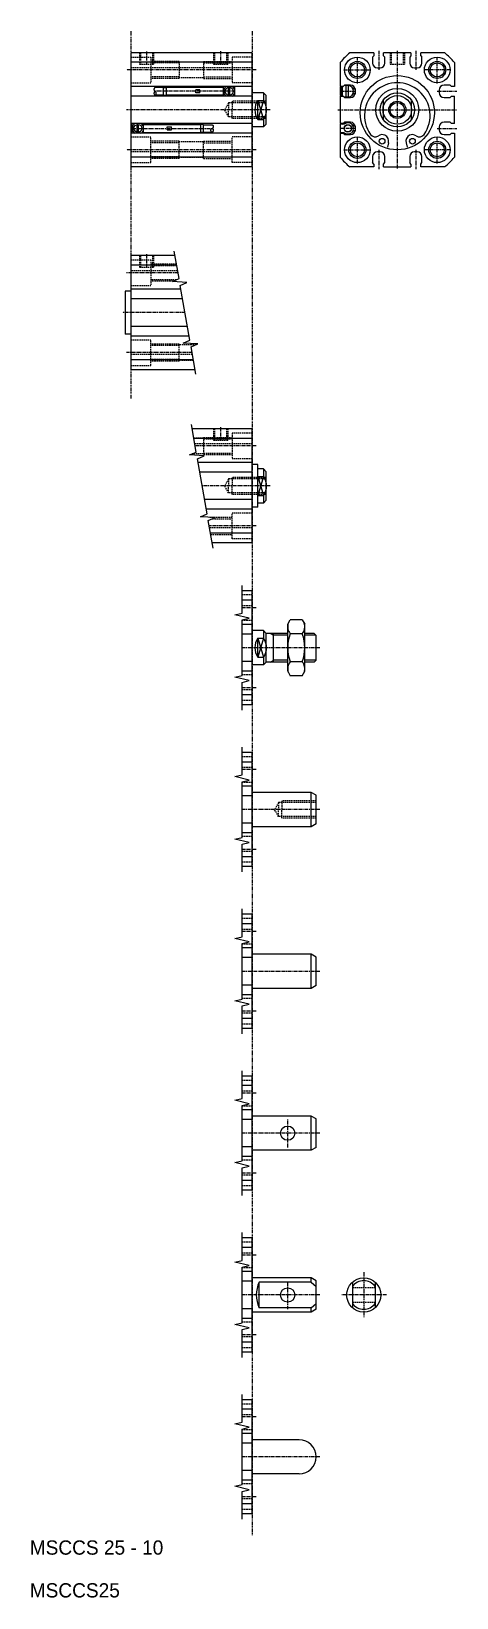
# Model space of a CAD drawing. Extents: x 1 to 150, y 0 to 549.
import ezdxf

# ---------------------------------------------------------------- set-up
doc = ezdxf.new("R2010")
doc.units = 0
for name, pattern in [('CENTER', [2, 1.25, -0.25, 0.25, -0.25]), ('DASHED', [0.75, 0.5, -0.25]), ('PHANTOM', [2.5, 1.25, -0.25, 0.25, -0.25, 0.25, -0.25])]:
    doc.linetypes.add(name, pattern=pattern)
doc.layers.get('0').update_dxf_attribs({"linetype": 'CONTINUOUS'})
doc.layers.add('CENTER', color=1, linetype='CENTER')

msp = doc.modelspace()

# ---------------------------------------------------------------- texts
for s, p in [('MSCCS 25 - 10', (0, 15)), ('MSCCS25', (0, 0))]:
    msp.add_text(s, height=5).set_placement(p)

# ---------------------------------------------------------------- linework, layer by layer
at = {"color": 3, "linetype": 'PHANTOM'}
for p, q in [((35.42, 549.03), (35.42, 420.13)), ((77.92, 549.03), (77.92, 21.85))]:
    msp.add_line(p, q, dxfattribs=at)
at = {"color": 7, "linetype": 'CONTINUOUS'}
for p, q in [((35.42, 541.49), (35.42, 501.49)), ((77.92, 541.49), (35.42, 541.49)), ((77.92, 538.16), (35.42, 538.16)), ((77.92, 501.49), (77.92, 541.49)), ((120.65, 541.49), (112.24, 541.49)), ((120.65, 540.49), (120.2, 539.99)), ((120.2, 539.99), (120.2, 537.89)), ((120.65, 541.49), (120.65, 540.49)), ((133.65, 541.49), (124.05, 541.49)), ((124.05, 540.49), (124.05, 541.49)), ((124.05, 540.49), (124.5, 539.99)), ((124.5, 537.89), (124.5, 539.99)), ((133.65, 540.49), (133.2, 539.99)), ((133.2, 539.99), (133.2, 537.89)), ((133.65, 541.49), (133.65, 540.49)), ((145.46, 541.49), (137.05, 541.49)), ((137.05, 540.49), (137.05, 541.49)), ((137.05, 540.49), (137.5, 539.99)), ((137.5, 537.89), (137.5, 539.99)), ((108.85, 538.1), (108.85, 529.69)), ((121.9, 536.19), (122.8, 536.19)), ((134.9, 536.19), (135.8, 536.19)), ((148.85, 538.1), (148.85, 529.69)), ((77.92, 529.69), (35.42, 529.69)), ((46.92, 529.29), (43.94, 529.29)), ((46.92, 529.29), (47.92, 529.39)), ((46.92, 526.69), (46.92, 529.29)), ((47.92, 526.29), (47.92, 529.69)), ((67.92, 529.39), (47.92, 529.39)), ((59.67, 528.49), (58.17, 528.49)), ((58.17, 527.49), (58.17, 528.49)), ((59.67, 527.49), (58.17, 527.49)), ((59.67, 527.49), (59.67, 528.49)), ((67.92, 526.29), (67.92, 529.69)), ((69.67, 526.61), (69.67, 529.36)), ((70.17, 526.61), (70.17, 529.36)), ((71.92, 526.29), (71.92, 529.69)), ((81.93, 527.49), (77.92, 527.49)), ((81.93, 527.49), (81.93, 524.8)), ((81.93, 527.49), (82.92, 526.49)), ((108.83, 529.49), (108.83, 526.49)), ((109.63, 529.49), (108.83, 529.49)), ((109.85, 529.69), (108.85, 529.69)), ((109.13, 526.49), (109.13, 529.49)), ((109.63, 529.49), (110.18, 529.99)), ((109.63, 526.49), (109.63, 529.49)), ((109.85, 529.69), (110.35, 530.14)), ((111.73, 529.99), (110.18, 529.99)), ((112.45, 530.14), (110.35, 530.14)), ((110.93, 525.99), (110.93, 529.99)), ((111.73, 525.99), (111.73, 529.99)), ((114.06, 528.99), (113.26, 528.99)), ((114.12, 528.79), (113.36, 528.79)), ((114.12, 527.19), (113.36, 527.19)), ((114.06, 528.99), (114.12, 528.79)), ((114.12, 527.19), (114.06, 526.99)), ((114.12, 528.79), (114.12, 527.19)), ((114.15, 527.54), (114.15, 528.44)), ((143.55, 528.44), (143.55, 527.54)), ((147.35, 530.14), (145.25, 530.14)), ((147.85, 529.69), (147.35, 530.14)), ((148.85, 529.69), (147.85, 529.69)), ((77.92, 526.29), (35.42, 526.29)), ((46.92, 526.69), (43.94, 526.69)), ((46.92, 526.69), (47.92, 526.59)), ((67.92, 526.59), (47.92, 526.59)), ((79.92, 518.17), (79.92, 524.8)), ((79.92, 524.8), (81.93, 524.8)), ((82.92, 516.49), (82.92, 526.49)), ((109.63, 526.49), (108.83, 526.49)), ((108.85, 526.29), (109.85, 526.29)), ((108.85, 526.29), (108.85, 516.69)), ((110.18, 525.99), (109.63, 526.49)), ((109.85, 526.29), (110.35, 525.84)), ((111.73, 525.99), (110.18, 525.99)), ((110.35, 525.84), (112.45, 525.84)), ((114.06, 526.99), (113.26, 526.99)), ((123.85, 524.8), (123.85, 518.17)), ((133.85, 518.17), (133.85, 524.8)), ((145.25, 525.84), (147.35, 525.84)), ((147.85, 526.29), (147.35, 525.84)), ((147.85, 526.29), (148.85, 526.29)), ((148.85, 516.69), (148.85, 526.29)), ((77.92, 516.69), (35.42, 516.69)), ((35.92, 513.29), (35.92, 516.69)), ((37.67, 513.61), (37.67, 516.36)), ((38.17, 513.61), (38.17, 516.36)), ((39.92, 513.29), (39.92, 516.69)), ((39.92, 516.39), (59.92, 516.39)), ((59.92, 513.29), (59.92, 516.69)), ((60.92, 516.29), (59.92, 516.39)), ((60.92, 516.29), (63.9, 516.29)), ((60.92, 513.69), (60.92, 516.29)), ((79.92, 518.17), (81.93, 518.17)), ((81.93, 518.17), (81.93, 515.49)), ((81.93, 515.49), (82.92, 516.49)), ((110.21, 516.49), (108.83, 516.49)), ((108.83, 516.49), (108.83, 513.49)), ((109.85, 516.69), (108.85, 516.69)), ((109.63, 516.49), (110.18, 516.99)), ((109.85, 516.69), (110.35, 517.14)), ((111.73, 516.99), (110.18, 516.99)), ((112.45, 517.14), (110.35, 517.14)), ((110.93, 516.9), (110.93, 516.99)), ((147.35, 517.14), (145.25, 517.14)), ((147.85, 516.69), (147.35, 517.14)), ((148.85, 516.69), (147.85, 516.69)), ((77.92, 513.29), (35.42, 513.29)), ((39.92, 513.59), (59.92, 513.59)), ((48.17, 515.49), (49.67, 515.49)), ((48.17, 514.49), (48.17, 515.49)), ((48.17, 514.49), (49.67, 514.49)), ((49.67, 514.49), (49.67, 515.49)), ((60.92, 513.69), (59.92, 513.59)), ((60.92, 513.69), (63.9, 513.69)), ((81.93, 515.49), (77.92, 515.49)), ((110.21, 513.49), (108.83, 513.49)), ((108.85, 513.29), (108.85, 504.87)), ((108.85, 513.29), (109.85, 513.29)), ((110.18, 512.99), (109.63, 513.49)), ((109.85, 513.29), (110.35, 512.84)), ((111.73, 512.99), (110.18, 512.99)), ((110.35, 512.84), (112.45, 512.84)), ((110.93, 512.99), (110.93, 513.08)), ((114.06, 515.99), (113.26, 515.99)), ((114.06, 513.99), (113.26, 513.99)), ((114.12, 515.79), (113.36, 515.79)), ((114.12, 514.19), (113.36, 514.19)), ((114.12, 515.79), (114.06, 515.99)), ((114.12, 514.19), (114.06, 513.99)), ((114.12, 515.79), (114.12, 514.19)), ((114.15, 514.54), (114.15, 515.44)), ((143.55, 515.44), (143.55, 514.54)), ((145.25, 512.84), (147.35, 512.84)), ((147.85, 513.29), (147.35, 512.84)), ((147.85, 513.29), (148.85, 513.29)), ((148.85, 513.29), (148.85, 504.87)), ((122.8, 506.79), (121.9, 506.79)), ((125.75, 509.91), (125.36, 508.44)), ((131.95, 509.91), (132.35, 508.44)), ((135.8, 506.79), (134.9, 506.79)), ((77.92, 504.95), (35.42, 504.95)), ((77.92, 501.49), (35.42, 501.49)), ((120.65, 501.49), (112.24, 501.49)), ((120.2, 505.09), (120.2, 502.99)), ((120.65, 502.49), (120.2, 502.99)), ((120.65, 502.49), (120.65, 501.49)), ((124.05, 502.49), (124.5, 502.99)), ((124.05, 501.49), (124.05, 502.49)), ((124.05, 501.49), (133.65, 501.49)), ((124.5, 502.99), (124.5, 505.09)), ((133.2, 505.09), (133.2, 502.99)), ((133.65, 502.49), (133.2, 502.99)), ((133.65, 502.49), (133.65, 501.49)), ((137.05, 502.49), (137.5, 502.99)), ((137.05, 501.49), (137.05, 502.49)), ((145.46, 501.49), (137.05, 501.49)), ((137.5, 502.99), (137.5, 505.09)), ((50.92, 470.4), (35.42, 470.4)), ((35.42, 470.4), (35.42, 430.4)), ((51.51, 467.07), (35.42, 467.07)), ((33.42, 457.9), (33.42, 442.9)), ((35.42, 457.9), (33.42, 457.9)), ((53, 458.6), (35.42, 458.6)), ((53.6, 455.2), (35.42, 455.2)), ((55.29, 445.6), (35.42, 445.6)), ((35.42, 442.9), (33.42, 442.9)), ((55.89, 442.2), (35.42, 442.2)), ((57.37, 433.86), (35.42, 433.86)), ((57.98, 430.4), (35.42, 430.4)), ((77.92, 409.66), (56.92, 409.66)), ((77.92, 369.66), (77.92, 409.66)), ((77.92, 406.33), (57.51, 406.33)), ((77.92, 397.86), (59, 397.86)), ((79.92, 397.16), (77.92, 397.16)), ((79.92, 382.16), (79.92, 397.16)), ((81.93, 395.66), (79.92, 395.66)), ((81.93, 395.66), (81.93, 392.97)), ((81.93, 395.66), (82.92, 394.66)), ((77.92, 394.46), (59.6, 394.46)), ((79.92, 392.97), (81.93, 392.97)), ((82.92, 384.66), (82.92, 394.66)), ((77.92, 384.86), (61.29, 384.86)), ((79.92, 386.34), (81.93, 386.34)), ((81.93, 386.34), (81.93, 383.66)), ((81.93, 383.66), (82.92, 384.66)), ((77.92, 381.46), (61.89, 381.46)), ((79.92, 382.16), (77.92, 382.16)), ((81.93, 383.66), (79.92, 383.66)), ((77.92, 373.12), (63.37, 373.12)), ((77.92, 369.66), (63.98, 369.66)), ((77.92, 352.93), (74.42, 352.93)), ((77.92, 312.93), (77.92, 352.93)), ((77.92, 349.6), (74.42, 349.6)), ((77.92, 341.13), (74.42, 341.13)), ((90.42, 341.18), (91.32, 342.73)), ((90.42, 324.68), (90.42, 341.18)), ((95.53, 342.73), (91.32, 342.73)), ((95.53, 342.73), (96.42, 341.18)), ((96.42, 324.68), (96.42, 341.18)), ((77.92, 337.73), (74.42, 337.73)), ((81.93, 338.93), (77.92, 338.93)), ((79.92, 329.62), (79.92, 336.25)), ((79.92, 336.25), (81.93, 336.25)), ((81.93, 338.93), (81.93, 336.25)), ((81.93, 338.93), (82.92, 337.93)), ((90.42, 337.93), (82.92, 337.93)), ((82.92, 327.93), (82.92, 337.93)), ((85.42, 327.93), (85.42, 337.93)), ((95.53, 337.83), (91.32, 337.83)), ((99.72, 337.93), (96.42, 337.93)), ((99.72, 337.93), (100.42, 337.23)), ((100.42, 328.63), (100.42, 337.23)), ((79.92, 329.62), (81.93, 329.62)), ((81.93, 329.62), (81.93, 326.93)), ((77.92, 328.13), (74.42, 328.13)), ((77.92, 324.73), (74.42, 324.73)), ((81.93, 326.93), (77.92, 326.93)), ((81.93, 326.93), (82.92, 327.93)), ((90.42, 327.93), (82.92, 327.93)), ((90.42, 324.68), (91.32, 323.13)), ((95.53, 328.03), (91.32, 328.03)), ((95.53, 323.13), (96.42, 324.68)), ((99.72, 327.93), (96.42, 327.93)), ((100.42, 328.63), (99.72, 327.93)), ((95.53, 323.13), (91.32, 323.13)), ((77.92, 316.39), (74.42, 316.39)), ((77.92, 312.93), (74.42, 312.93)), ((77.92, 296.21), (74.42, 296.21)), ((77.92, 292.88), (74.42, 292.88)), ((77.92, 256.21), (77.92, 296.21)), ((77.92, 284.41), (74.42, 284.41)), ((77.92, 281.01), (74.42, 281.01)), ((98.69, 282.21), (77.92, 282.21)), ((98.69, 270.21), (98.69, 282.21)), ((100.42, 281.21), (98.69, 282.21)), ((100.42, 271.21), (100.42, 281.21)), ((77.92, 271.41), (74.42, 271.41)), ((98.69, 270.21), (77.92, 270.21)), ((100.42, 271.21), (98.69, 270.21)), ((77.92, 268.01), (74.42, 268.01)), ((77.92, 259.67), (74.42, 259.67)), ((77.92, 256.21), (74.42, 256.21)), ((77.92, 239.49), (74.42, 239.49)), ((77.92, 236.16), (74.42, 236.16)), ((77.92, 199.49), (77.92, 239.49)), ((77.92, 227.69), (74.42, 227.69)), ((98.69, 225.49), (77.92, 225.49)), ((98.69, 213.49), (98.69, 225.49)), ((100.42, 224.49), (98.69, 225.49)), ((77.92, 224.29), (74.42, 224.29)), ((100.42, 214.49), (100.42, 224.49)), ((77.92, 214.69), (74.42, 214.69)), ((100.42, 214.49), (98.69, 213.49)), ((77.92, 211.29), (74.42, 211.29)), ((98.69, 213.49), (77.92, 213.49)), ((77.92, 202.95), (74.42, 202.95)), ((77.92, 199.49), (74.42, 199.49)), ((77.92, 182.76), (74.42, 182.76)), ((77.92, 142.76), (77.92, 182.76)), ((77.92, 179.43), (74.42, 179.43)), ((77.92, 170.96), (74.42, 170.96)), ((77.92, 167.56), (74.42, 167.56)), ((98.69, 168.76), (77.92, 168.76)), ((98.69, 156.76), (98.69, 168.76)), ((100.42, 167.76), (98.69, 168.76)), ((100.42, 157.76), (100.42, 167.76)), ((77.92, 157.96), (74.42, 157.96)), ((77.92, 154.56), (74.42, 154.56)), ((98.69, 156.76), (77.92, 156.76)), ((100.42, 157.76), (98.69, 156.76)), ((77.92, 146.22), (74.42, 146.22)), ((77.92, 142.76), (74.42, 142.76)), ((77.92, 126.04), (74.42, 126.04)), ((77.92, 122.71), (74.42, 122.71)), ((77.92, 86.04), (77.92, 126.04)), ((77.92, 114.24), (74.42, 114.24)), ((77.92, 110.84), (74.42, 110.84)), ((98.69, 112.04), (77.92, 112.04)), ((80.42, 101.57), (80.42, 110.51)), ((98.69, 110.51), (80.42, 110.51)), ((100.42, 111.04), (98.69, 112.04)), ((98.69, 110.51), (98.69, 112.04)), ((98.69, 110.51), (100.42, 109.04)), ((100.42, 101.04), (100.42, 111.04)), ((113.1, 110.51), (113.1, 101.57)), ((121.1, 110.51), (121.1, 101.57)), ((77.92, 101.24), (74.42, 101.24)), ((98.69, 100.04), (77.92, 100.04)), ((98.69, 101.57), (80.42, 101.57)), ((98.69, 101.57), (100.42, 103.04)), ((98.69, 100.04), (98.69, 101.57)), ((100.42, 101.04), (98.69, 100.04)), ((77.92, 97.84), (74.42, 97.84)), ((77.92, 89.5), (74.42, 89.5)), ((77.92, 86.04), (74.42, 86.04)), ((77.92, 69.31), (74.42, 69.31)), ((77.92, 65.98), (74.42, 65.98)), ((77.92, 29.31), (77.92, 69.31)), ((77.92, 57.51), (74.42, 57.51)), ((94.42, 55.31), (77.92, 55.31)), ((77.92, 54.11), (74.42, 54.11)), ((77.92, 44.51), (74.42, 44.51)), ((77.92, 41.11), (74.42, 41.11)), ((94.42, 43.31), (77.92, 43.31)), ((77.92, 32.77), (74.42, 32.77)), ((77.92, 29.31), (74.42, 29.31))]:
    msp.add_line(p, q, dxfattribs=at)
at = {"color": 3, "linetype": 'DASHED'}
for p, q in [((35.42, 539.99), (42.42, 539.99)), ((38.42, 541.49), (38.42, 537.49)), ((38.82, 541.49), (38.82, 537.49)), ((42.42, 539.99), (42.42, 530.99)), ((52.42, 538.49), (42.42, 538.49)), ((43.02, 541.49), (43.02, 537.49)), ((43.42, 541.49), (43.42, 537.49)), ((52.42, 538.49), (52.42, 532.49)), ((60.92, 538.24), (52.42, 538.24)), ((60.92, 538.49), (70.92, 538.49)), ((60.92, 538.49), (60.92, 532.49)), ((64.42, 541.49), (64.42, 537.49)), ((64.82, 541.49), (64.82, 537.49)), ((69.02, 541.49), (69.02, 537.49)), ((69.42, 541.49), (69.42, 537.49)), ((77.92, 539.99), (70.92, 539.99)), ((70.92, 539.99), (70.92, 530.99)), ((126.35, 541.49), (126.35, 537.49)), ((126.75, 541.49), (126.75, 537.49)), ((130.95, 541.49), (130.95, 537.49)), ((131.35, 541.49), (131.35, 537.49)), ((77.92, 536.19), (35.42, 536.19)), ((38.42, 537.49), (43.42, 537.49)), ((52.42, 537.95), (42.42, 537.95)), ((52.42, 533.03), (42.42, 533.03)), ((60.92, 532.74), (52.42, 532.74)), ((60.92, 537.95), (70.92, 537.95)), ((60.92, 533.03), (70.92, 533.03)), ((64.42, 537.49), (69.42, 537.49)), ((126.35, 537.49), (131.35, 537.49)), ((35.42, 530.99), (42.42, 530.99)), ((52.42, 532.49), (42.42, 532.49)), ((60.92, 532.49), (70.92, 532.49)), ((77.92, 530.99), (70.92, 530.99)), ((69.72, 523.95), (68.3, 521.49)), ((82.92, 523.95), (69.72, 523.95)), ((69.72, 523.95), (69.72, 521.49)), ((82.92, 524.49), (70.92, 524.49)), ((70.92, 524.49), (70.92, 521.49)), ((69.72, 519.03), (68.3, 521.49)), ((69.72, 519.03), (69.72, 521.49)), ((82.92, 519.03), (69.72, 519.03)), ((70.92, 518.49), (70.92, 521.49)), ((82.92, 518.49), (70.92, 518.49)), ((35.42, 511.99), (42.42, 511.99)), ((42.42, 502.99), (42.42, 511.99)), ((70.92, 502.99), (70.92, 511.99)), ((77.92, 511.99), (70.92, 511.99)), ((77.92, 506.79), (35.42, 506.79)), ((52.42, 510.49), (42.42, 510.49)), ((52.42, 509.95), (42.42, 509.95)), ((52.42, 504.49), (52.42, 510.49)), ((60.92, 510.24), (52.42, 510.24)), ((60.92, 510.49), (70.92, 510.49)), ((60.92, 504.49), (60.92, 510.49)), ((60.92, 509.95), (70.92, 509.95)), ((35.42, 502.99), (42.42, 502.99)), ((52.42, 505.03), (42.42, 505.03)), ((52.42, 504.49), (42.42, 504.49)), ((60.92, 504.74), (52.42, 504.74)), ((60.92, 505.03), (70.92, 505.03)), ((60.92, 504.49), (70.92, 504.49)), ((77.92, 502.99), (70.92, 502.99)), ((35.42, 468.9), (42.42, 468.9)), ((38.42, 470.4), (38.42, 466.4)), ((38.82, 470.4), (38.82, 466.4)), ((42.42, 468.9), (42.42, 459.9)), ((51.45, 467.4), (42.42, 467.4)), ((51.55, 466.86), (42.42, 466.86)), ((43.02, 470.4), (43.02, 466.4)), ((43.42, 470.4), (43.42, 466.4)), ((51.86, 465.1), (35.42, 465.1)), ((38.42, 466.4), (43.42, 466.4)), ((51.43, 461.94), (42.42, 461.94)), ((50.18, 461.4), (42.42, 461.4)), ((35.42, 459.9), (42.42, 459.9)), ((35.42, 440.9), (42.42, 440.9)), ((42.42, 431.9), (42.42, 440.9)), ((52.42, 439.4), (42.42, 439.4)), ((52.42, 433.4), (52.42, 439.4)), ((57.04, 435.7), (35.42, 435.7)), ((52.42, 438.86), (42.42, 438.86)), ((52.42, 433.94), (42.42, 433.94)), ((58.27, 439.15), (52.42, 439.15)), ((35.42, 431.9), (42.42, 431.9)), ((52.42, 433.4), (42.42, 433.4)), ((57.4, 433.65), (52.42, 433.65)), ((60.92, 406.41), (57.5, 406.41)), ((60.92, 406.66), (70.92, 406.66)), ((60.92, 406.66), (60.92, 400.66)), ((64.42, 409.66), (64.42, 405.66)), ((64.82, 409.66), (64.82, 405.66)), ((69.02, 409.66), (69.02, 405.66)), ((69.42, 409.66), (69.42, 405.66)), ((70.92, 408.16), (70.92, 399.16)), ((77.92, 408.16), (70.92, 408.16)), ((60.92, 400.91), (56.88, 400.91)), ((77.92, 404.36), (57.86, 404.36)), ((60.92, 406.12), (70.92, 406.12)), ((60.92, 401.2), (70.92, 401.2)), ((64.42, 405.66), (69.42, 405.66)), ((60.92, 400.66), (70.92, 400.66)), ((77.92, 399.16), (70.92, 399.16)), ((69.72, 392.12), (68.3, 389.66)), ((82.92, 392.12), (69.72, 392.12)), ((69.72, 392.12), (69.72, 389.66)), ((82.92, 392.66), (70.92, 392.66)), ((70.92, 392.66), (70.92, 389.66)), ((69.72, 387.2), (68.3, 389.66)), ((69.72, 387.2), (69.72, 389.66)), ((82.92, 387.2), (69.72, 387.2)), ((70.92, 386.66), (70.92, 389.66)), ((82.92, 386.66), (70.92, 386.66)), ((70.92, 371.16), (70.92, 380.16)), ((77.92, 380.16), (70.92, 380.16)), ((77.92, 374.96), (63.04, 374.96)), ((63.1, 378.66), (70.92, 378.66)), ((63.96, 378.12), (70.92, 378.12)), ((63.35, 373.2), (70.92, 373.2)), ((63.45, 372.66), (70.92, 372.66)), ((77.92, 371.16), (70.92, 371.16)), ((77.92, 351.43), (74.42, 351.43)), ((77.92, 347.63), (74.42, 347.63)), ((77.92, 342.43), (74.42, 342.43)), ((77.92, 323.43), (74.42, 323.43)), ((77.92, 318.23), (74.42, 318.23)), ((77.92, 314.43), (74.42, 314.43)), ((77.92, 294.71), (74.42, 294.71)), ((77.92, 290.91), (74.42, 290.91)), ((77.92, 285.71), (74.42, 285.71)), ((87.22, 278.67), (85.8, 276.21)), ((87.22, 273.75), (85.8, 276.21)), ((87.22, 278.67), (87.22, 276.21)), ((100.42, 278.67), (87.22, 278.67)), ((87.22, 273.75), (87.22, 276.21)), ((88.42, 279.21), (88.42, 276.21)), ((100.42, 279.21), (88.42, 279.21)), ((88.42, 273.21), (88.42, 276.21)), ((100.42, 273.75), (87.22, 273.75)), ((100.42, 273.21), (88.42, 273.21)), ((77.92, 266.71), (74.42, 266.71)), ((77.92, 261.51), (74.42, 261.51)), ((77.92, 257.71), (74.42, 257.71)), ((77.92, 237.99), (74.42, 237.99)), ((77.92, 234.19), (74.42, 234.19)), ((77.92, 228.99), (74.42, 228.99)), ((77.92, 209.99), (74.42, 209.99)), ((77.92, 204.79), (74.42, 204.79)), ((77.92, 200.99), (74.42, 200.99)), ((77.92, 181.26), (74.42, 181.26)), ((77.92, 177.46), (74.42, 177.46)), ((77.92, 172.26), (74.42, 172.26)), ((77.92, 153.26), (74.42, 153.26)), ((77.92, 148.06), (74.42, 148.06)), ((77.92, 144.26), (74.42, 144.26)), ((77.92, 124.54), (74.42, 124.54)), ((77.92, 120.74), (74.42, 120.74)), ((77.92, 115.54), (74.42, 115.54)), ((121.1, 108.54), (113.1, 108.54)), ((113.1, 103.54), (121.1, 103.54)), ((77.92, 96.54), (74.42, 96.54)), ((77.92, 91.34), (74.42, 91.34)), ((77.92, 87.54), (74.42, 87.54)), ((77.92, 67.81), (74.42, 67.81)), ((77.92, 64.01), (74.42, 64.01)), ((77.92, 58.81), (74.42, 58.81)), ((77.92, 39.81), (74.42, 39.81)), ((77.92, 34.61), (74.42, 34.61)), ((77.92, 30.81), (74.42, 30.81))]:
    msp.add_line(p, q, dxfattribs=at)
at = {"color": 3, "linetype": 'CONTINUOUS'}
for p, q in [((81.93, 524.8), (79.92, 518.17)), ((79.92, 524.8), (81.93, 518.17)), ((79.92, 392.97), (81.93, 386.34)), ((81.93, 392.97), (79.92, 386.34)), ((79.92, 336.25), (81.93, 329.62)), ((81.93, 336.25), (79.92, 329.62)), ((84.38, 337.93), (85.42, 337.33)), ((90.42, 337.33), (85.42, 337.33)), ((100.32, 337.33), (96.42, 337.33)), ((84.38, 327.93), (85.42, 328.53)), ((90.42, 328.53), (85.42, 328.53)), ((100.32, 328.53), (96.42, 328.53))]:
    msp.add_line(p, q, dxfattribs=at)
for points in [[(58.26, 428.8), (56.56, 438.4), (58.92, 439.43), (53.79, 439.74), (56.15, 440.77), (52.76, 459.97), (55.12, 461), (49.99, 461.31), (52.34, 462.34), (50.65, 471.94)], [(64.29, 367.87), (62.59, 377.52), (64.95, 378.55), (59.81, 378.86), (62.17, 379.88), (58.77, 399.18), (61.13, 400.21), (55.99, 400.52), (58.35, 401.55), (56.65, 411.2)], [(74.42, 311.06), (74.42, 320.8), (76.92, 321.4), (71.92, 322.6), (74.42, 323.2), (74.42, 342.67), (76.92, 343.27), (71.92, 344.47), (74.42, 345.07), (74.42, 354.81)], [(74.42, 254.34), (74.42, 264.07), (76.92, 264.67), (71.92, 265.87), (74.42, 266.47), (74.42, 285.95), (76.92, 286.55), (71.92, 287.75), (74.42, 288.35), (74.42, 298.08)], [(74.42, 197.61), (74.42, 207.35), (76.92, 207.95), (71.92, 209.15), (74.42, 209.75), (74.42, 229.22), (76.92, 229.82), (71.92, 231.02), (74.42, 231.62), (74.42, 241.36)], [(74.42, 140.89), (74.42, 150.63), (76.92, 151.23), (71.92, 152.43), (74.42, 153.03), (74.42, 172.5), (76.92, 173.1), (71.92, 174.3), (74.42, 174.9), (74.42, 184.64)], [(74.42, 84.17), (74.42, 93.9), (76.92, 94.5), (71.92, 95.7), (74.42, 96.3), (74.42, 115.77), (76.92, 116.37), (71.92, 117.57), (74.42, 118.17), (74.42, 127.91)], [(74.42, 27.44), (74.42, 37.18), (76.92, 37.78), (71.92, 38.98), (74.42, 39.58), (74.42, 59.05), (76.92, 59.65), (71.92, 60.85), (74.42, 61.45), (74.42, 71.19)]]:
    msp.add_lwpolyline(points, dxfattribs=at)
at = {"color": 7, "linetype": 'CONTINUOUS'}
for points in [[(43.94, 529.29, 0), (43.93, 529.29, 0), (43.92, 529.29, 0), (43.91, 529.28, 0), (43.9, 529.28, 0), (43.89, 529.28, 0), (43.88, 529.28, 0), (43.87, 529.28, 0), (43.86, 529.27, 0), (43.86, 529.27, 0), (43.85, 529.27, 0), (43.84, 529.26, 0), (43.83, 529.26, 0), (43.82, 529.25, 0), (43.81, 529.25, 0), (43.8, 529.24, 0), (43.79, 529.24, 0), (43.78, 529.23, 0), (43.77, 529.22, 0), (43.76, 529.22, 0), (43.75, 529.21, 0), (43.75, 529.2, 0), (43.74, 529.19, 0), (43.73, 529.19, 0), (43.72, 529.18, 0), (43.71, 529.17, 0), (43.7, 529.16, 0), (43.7, 529.15, 0), (43.69, 529.14, 0), (43.68, 529.13, 0), (43.67, 529.12, 0), (43.67, 529.11, 0), (43.66, 529.1, 0), (43.65, 529.09, 0), (43.65, 529.07, 0), (43.64, 529.06, 0), (43.63, 529.05, 0), (43.63, 529.04, 0), (43.62, 529.02, 0), (43.62, 529.01, 0), (43.61, 529, 0), (43.6, 528.98, 0), (43.6, 528.97, 0), (43.59, 528.96, 0), (43.59, 528.94, 0), (43.59, 528.93, 0), (43.58, 528.91, 0), (43.58, 528.9, 0), (43.57, 528.88, 0), (43.57, 528.87, 0), (43.57, 528.86, 0), (43.56, 528.84, 0), (43.56, 528.83, 0), (43.56, 528.81, 0), (43.55, 528.79, 0), (43.55, 528.78, 0), (43.55, 528.76, 0), (43.55, 528.75, 0), (43.55, 528.73, 0), (43.55, 528.72, 0), (43.54, 528.7, 0), (43.54, 528.68, 0), (43.54, 528.67, 0), (43.54, 528.65, 0), (43.54, 528.64, 0), (43.54, 528.62, 0), (43.54, 528.61, 0), (43.54, 528.59, 0), (43.54, 528.57, 0), (43.55, 528.56, 0), (43.55, 528.54, 0), (43.55, 528.52, 0), (43.55, 528.51, 0), (43.55, 528.49, 0), (43.55, 528.48, 0), (43.56, 528.46, 0), (43.56, 528.45, 0), (43.56, 528.43, 0), (43.57, 528.42, 0), (43.57, 528.4, 0), (43.57, 528.39, 0), (43.58, 528.37, 0), (43.58, 528.36, 0), (43.58, 528.34, 0), (43.59, 528.33, 0), (43.59, 528.32, 0), (43.6, 528.3, 0), (43.6, 528.29, 0), (43.61, 528.27, 0), (43.61, 528.26, 0), (43.62, 528.25, 0), (43.63, 528.24, 0), (43.63, 528.22, 0), (43.64, 528.21, 0), (43.65, 528.2, 0), (43.65, 528.19, 0), (43.66, 528.18, 0), (43.67, 528.17, 0), (43.67, 528.15, 0), (43.68, 528.14, 0), (43.69, 528.13, 0), (43.7, 528.12, 0), (43.7, 528.12, 0), (43.71, 528.11, 0), (43.72, 528.1, 0), (43.73, 528.09, 0), (43.74, 528.08, 0), (43.74, 528.07, 0), (43.75, 528.06, 0), (43.76, 528.06, 0), (43.77, 528.05, 0), (43.78, 528.04, 0), (43.79, 528.04, 0), (43.8, 528.03, 0), (43.81, 528.02, 0), (43.82, 528.02, 0), (43.83, 528.01, 0), (43.83, 528.01, 0), (43.84, 528.01, 0), (43.85, 528, 0), (43.86, 528, 0), (43.87, 528, 0), (43.88, 527.99, 0), (43.89, 527.99, 0), (43.9, 527.99, 0), (43.91, 527.99, 0), (43.92, 527.99, 0), (43.93, 527.99, 0), (43.94, 527.99, 0)], [(43.94, 526.69, 0), (43.96, 526.69, 0), (43.98, 526.69, 0), (44, 526.69, 0), (44.02, 526.7, 0), (44.04, 526.71, 0), (44.06, 526.72, 0), (44.08, 526.73, 0), (44.1, 526.74, 0), (44.11, 526.75, 0), (44.13, 526.76, 0), (44.15, 526.78, 0), (44.17, 526.8, 0), (44.18, 526.82, 0), (44.2, 526.84, 0), (44.21, 526.86, 0), (44.23, 526.88, 0), (44.24, 526.9, 0), (44.25, 526.93, 0), (44.26, 526.95, 0), (44.28, 526.98, 0), (44.29, 527, 0), (44.3, 527.03, 0), (44.3, 527.06, 0), (44.31, 527.09, 0), (44.32, 527.12, 0), (44.33, 527.15, 0), (44.33, 527.18, 0), (44.33, 527.21, 0), (44.34, 527.24, 0), (44.34, 527.27, 0), (44.34, 527.31, 0), (44.34, 527.34, 0), (44.34, 527.37, 0), (44.34, 527.4, 0), (44.34, 527.43, 0), (44.33, 527.47, 0), (44.33, 527.5, 0), (44.32, 527.53, 0), (44.32, 527.56, 0), (44.31, 527.59, 0), (44.3, 527.62, 0), (44.29, 527.64, 0), (44.28, 527.67, 0), (44.27, 527.7, 0), (44.26, 527.73, 0), (44.25, 527.75, 0), (44.24, 527.77, 0), (44.22, 527.8, 0), (44.21, 527.82, 0), (44.19, 527.84, 0), (44.18, 527.86, 0), (44.16, 527.88, 0), (44.15, 527.89, 0), (44.13, 527.91, 0), (44.11, 527.92, 0), (44.09, 527.94, 0), (44.08, 527.95, 0), (44.06, 527.96, 0), (44.04, 527.97, 0), (44.02, 527.98, 0), (44, 527.98, 0), (43.98, 527.98, 0), (43.96, 527.99, 0), (43.94, 527.99, 0), (43.92, 527.99, 0), (43.9, 527.98, 0), (43.88, 527.98, 0), (43.86, 527.98, 0), (43.84, 527.97, 0), (43.82, 527.96, 0), (43.81, 527.95, 0), (43.79, 527.94, 0), (43.77, 527.92, 0), (43.75, 527.91, 0), (43.74, 527.89, 0), (43.72, 527.88, 0), (43.7, 527.86, 0), (43.69, 527.84, 0), (43.67, 527.82, 0), (43.66, 527.8, 0), (43.64, 527.77, 0), (43.63, 527.75, 0), (43.62, 527.72, 0), (43.61, 527.7, 0), (43.6, 527.67, 0), (43.59, 527.64, 0), (43.58, 527.61, 0), (43.57, 527.59, 0), (43.57, 527.55, 0), (43.56, 527.52, 0), (43.55, 527.49, 0), (43.55, 527.46, 0), (43.55, 527.43, 0), (43.54, 527.4, 0), (43.54, 527.37, 0), (43.54, 527.34, 0), (43.54, 527.3, 0), (43.54, 527.27, 0), (43.55, 527.24, 0), (43.55, 527.21, 0), (43.55, 527.18, 0), (43.56, 527.15, 0), (43.57, 527.12, 0), (43.57, 527.09, 0), (43.58, 527.06, 0), (43.59, 527.03, 0), (43.6, 527, 0), (43.61, 526.98, 0), (43.62, 526.95, 0), (43.63, 526.92, 0), (43.65, 526.9, 0), (43.66, 526.88, 0), (43.67, 526.86, 0), (43.69, 526.83, 0), (43.7, 526.82, 0), (43.72, 526.8, 0), (43.74, 526.78, 0), (43.75, 526.76, 0), (43.77, 526.75, 0), (43.79, 526.74, 0), (43.81, 526.73, 0), (43.83, 526.72, 0), (43.85, 526.71, 0), (43.87, 526.7, 0), (43.88, 526.69, 0), (43.9, 526.69, 0), (43.92, 526.69, 0), (43.94, 526.69, 0)], [(63.9, 516.29, 0), (63.91, 516.29, 0), (63.92, 516.29, 0), (63.93, 516.28, 0), (63.94, 516.28, 0), (63.95, 516.28, 0), (63.96, 516.28, 0), (63.97, 516.28, 0), (63.98, 516.27, 0), (63.99, 516.27, 0), (64, 516.27, 0), (64.01, 516.26, 0), (64.02, 516.26, 0), (64.03, 516.25, 0), (64.04, 516.25, 0), (64.05, 516.24, 0), (64.05, 516.24, 0), (64.06, 516.23, 0), (64.07, 516.22, 0), (64.08, 516.22, 0), (64.09, 516.21, 0), (64.1, 516.2, 0), (64.11, 516.19, 0), (64.12, 516.19, 0), (64.12, 516.18, 0), (64.13, 516.17, 0), (64.14, 516.16, 0), (64.15, 516.15, 0), (64.16, 516.14, 0), (64.16, 516.13, 0), (64.17, 516.12, 0), (64.18, 516.11, 0), (64.18, 516.1, 0), (64.19, 516.09, 0), (64.2, 516.07, 0), (64.2, 516.06, 0), (64.21, 516.05, 0), (64.22, 516.04, 0), (64.22, 516.02, 0), (64.23, 516.01, 0), (64.23, 516, 0), (64.24, 515.98, 0), (64.24, 515.97, 0), (64.25, 515.96, 0), (64.25, 515.94, 0), (64.26, 515.93, 0), (64.26, 515.91, 0), (64.27, 515.9, 0), (64.27, 515.88, 0), (64.27, 515.87, 0), (64.28, 515.86, 0), (64.28, 515.84, 0), (64.28, 515.83, 0), (64.29, 515.81, 0), (64.29, 515.79, 0), (64.29, 515.78, 0), (64.29, 515.76, 0), (64.3, 515.75, 0), (64.3, 515.73, 0), (64.3, 515.72, 0), (64.3, 515.7, 0), (64.3, 515.68, 0), (64.3, 515.67, 0), (64.3, 515.65, 0), (64.3, 515.64, 0), (64.3, 515.62, 0), (64.3, 515.6, 0), (64.3, 515.59, 0), (64.3, 515.57, 0), (64.3, 515.56, 0), (64.3, 515.54, 0), (64.3, 515.52, 0), (64.29, 515.51, 0), (64.29, 515.49, 0), (64.29, 515.48, 0), (64.29, 515.46, 0), (64.28, 515.45, 0), (64.28, 515.43, 0), (64.28, 515.42, 0), (64.28, 515.4, 0), (64.27, 515.39, 0), (64.27, 515.37, 0), (64.26, 515.36, 0), (64.26, 515.34, 0), (64.26, 515.33, 0), (64.25, 515.32, 0), (64.25, 515.3, 0), (64.24, 515.29, 0), (64.23, 515.27, 0), (64.23, 515.26, 0), (64.22, 515.25, 0), (64.22, 515.24, 0), (64.21, 515.22, 0), (64.21, 515.21, 0), (64.2, 515.2, 0), (64.19, 515.19, 0), (64.19, 515.18, 0), (64.18, 515.17, 0), (64.17, 515.15, 0), (64.16, 515.14, 0), (64.16, 515.13, 0), (64.15, 515.12, 0), (64.14, 515.12, 0), (64.13, 515.11, 0), (64.12, 515.1, 0), (64.12, 515.09, 0), (64.11, 515.08, 0), (64.1, 515.07, 0), (64.09, 515.06, 0), (64.08, 515.06, 0), (64.07, 515.05, 0), (64.06, 515.04, 0), (64.06, 515.04, 0), (64.05, 515.03, 0), (64.04, 515.02, 0), (64.03, 515.02, 0), (64.02, 515.01, 0), (64.01, 515.01, 0), (64, 515.01, 0), (63.99, 515, 0), (63.98, 515, 0), (63.97, 515, 0), (63.96, 514.99, 0), (63.95, 514.99, 0), (63.94, 514.99, 0), (63.93, 514.99, 0), (63.92, 514.99, 0), (63.91, 514.99, 0), (63.9, 514.99, 0)], [(63.9, 513.69, 0), (63.88, 513.69, 0), (63.86, 513.69, 0), (63.84, 513.69, 0), (63.82, 513.7, 0), (63.8, 513.71, 0), (63.78, 513.72, 0), (63.77, 513.73, 0), (63.75, 513.74, 0), (63.73, 513.75, 0), (63.71, 513.76, 0), (63.7, 513.78, 0), (63.68, 513.8, 0), (63.66, 513.82, 0), (63.65, 513.84, 0), (63.63, 513.86, 0), (63.62, 513.88, 0), (63.6, 513.9, 0), (63.59, 513.93, 0), (63.58, 513.95, 0), (63.57, 513.98, 0), (63.56, 514, 0), (63.55, 514.03, 0), (63.54, 514.06, 0), (63.53, 514.09, 0), (63.52, 514.12, 0), (63.52, 514.15, 0), (63.51, 514.18, 0), (63.51, 514.21, 0), (63.51, 514.24, 0), (63.5, 514.27, 0), (63.5, 514.31, 0), (63.5, 514.34, 0), (63.5, 514.37, 0), (63.5, 514.4, 0), (63.51, 514.43, 0), (63.51, 514.47, 0), (63.51, 514.5, 0), (63.52, 514.53, 0), (63.53, 514.56, 0), (63.53, 514.59, 0), (63.54, 514.62, 0), (63.55, 514.64, 0), (63.56, 514.67, 0), (63.57, 514.7, 0), (63.58, 514.73, 0), (63.59, 514.75, 0), (63.61, 514.77, 0), (63.62, 514.8, 0), (63.63, 514.82, 0), (63.65, 514.84, 0), (63.66, 514.86, 0), (63.68, 514.88, 0), (63.7, 514.89, 0), (63.71, 514.91, 0), (63.73, 514.92, 0), (63.75, 514.94, 0), (63.77, 514.95, 0), (63.79, 514.96, 0), (63.81, 514.97, 0), (63.83, 514.98, 0), (63.84, 514.98, 0), (63.86, 514.98, 0), (63.88, 514.99, 0), (63.9, 514.99, 0), (63.92, 514.99, 0), (63.94, 514.98, 0), (63.96, 514.98, 0), (63.98, 514.98, 0), (64, 514.97, 0), (64.02, 514.96, 0), (64.04, 514.95, 0), (64.06, 514.94, 0), (64.07, 514.92, 0), (64.09, 514.91, 0), (64.11, 514.89, 0), (64.13, 514.88, 0), (64.14, 514.86, 0), (64.16, 514.84, 0), (64.17, 514.82, 0), (64.19, 514.8, 0), (64.2, 514.77, 0), (64.21, 514.75, 0), (64.22, 514.72, 0), (64.24, 514.7, 0), (64.25, 514.67, 0), (64.26, 514.64, 0), (64.26, 514.61, 0), (64.27, 514.59, 0), (64.28, 514.55, 0), (64.29, 514.52, 0), (64.29, 514.49, 0), (64.29, 514.46, 0), (64.3, 514.43, 0), (64.3, 514.4, 0), (64.3, 514.37, 0), (64.3, 514.34, 0), (64.3, 514.3, 0), (64.3, 514.27, 0), (64.3, 514.24, 0), (64.29, 514.21, 0), (64.29, 514.18, 0), (64.28, 514.15, 0), (64.28, 514.12, 0), (64.27, 514.09, 0), (64.26, 514.06, 0), (64.25, 514.03, 0), (64.24, 514, 0), (64.23, 513.98, 0), (64.22, 513.95, 0), (64.21, 513.92, 0), (64.2, 513.9, 0), (64.18, 513.88, 0), (64.17, 513.86, 0), (64.15, 513.83, 0), (64.14, 513.82, 0), (64.12, 513.8, 0), (64.11, 513.78, 0), (64.09, 513.76, 0), (64.07, 513.75, 0), (64.05, 513.74, 0), (64.04, 513.73, 0), (64.02, 513.72, 0), (64, 513.71, 0), (63.98, 513.7, 0), (63.96, 513.69, 0), (63.94, 513.69, 0), (63.92, 513.69, 0), (63.9, 513.69, 0)]]:
    msp.add_polyline3d(points, dxfattribs=at)
at = {"color": 7}
for points in [[(81.93, 524.8, 0), (81.93, 524.79, 0), (81.94, 524.78, 0), (81.95, 524.77, 0), (81.96, 524.75, 0), (81.96, 524.74, 0), (81.97, 524.73, 0), (81.98, 524.72, 0), (81.98, 524.7, 0), (81.99, 524.69, 0), (82, 524.68, 0), (82.01, 524.66, 0), (82.01, 524.65, 0), (82.02, 524.64, 0), (82.03, 524.63, 0), (82.03, 524.61, 0), (82.04, 524.6, 0), (82.05, 524.59, 0), (82.06, 524.57, 0), (82.06, 524.56, 0), (82.07, 524.55, 0), (82.08, 524.54, 0), (82.08, 524.52, 0), (82.09, 524.51, 0), (82.1, 524.5, 0), (82.1, 524.48, 0), (82.11, 524.47, 0), (82.12, 524.46, 0), (82.12, 524.45, 0), (82.13, 524.43, 0), (82.14, 524.42, 0), (82.14, 524.41, 0), (82.15, 524.39, 0), (82.16, 524.38, 0), (82.16, 524.37, 0), (82.17, 524.35, 0), (82.17, 524.34, 0), (82.18, 524.33, 0), (82.19, 524.31, 0), (82.19, 524.3, 0), (82.2, 524.29, 0), (82.21, 524.27, 0), (82.21, 524.26, 0), (82.22, 524.25, 0), (82.23, 524.24, 0), (82.23, 524.22, 0), (82.24, 524.21, 0), (82.24, 524.2, 0), (82.25, 524.18, 0), (82.26, 524.17, 0), (82.26, 524.15, 0), (82.27, 524.14, 0), (82.27, 524.13, 0), (82.28, 524.12, 0), (82.29, 524.1, 0), (82.29, 524.09, 0), (82.3, 524.08, 0), (82.3, 524.06, 0), (82.31, 524.05, 0), (82.32, 524.03, 0), (82.32, 524.02, 0), (82.33, 524.01, 0), (82.33, 524, 0), (82.34, 523.98, 0), (82.35, 523.97, 0), (82.35, 523.96, 0), (82.36, 523.94, 0), (82.36, 523.93, 0), (82.37, 523.91, 0), (82.37, 523.9, 0), (82.38, 523.89, 0), (82.39, 523.87, 0), (82.39, 523.86, 0), (82.4, 523.85, 0), (82.4, 523.83, 0), (82.41, 523.82, 0), (82.41, 523.81, 0), (82.42, 523.79, 0), (82.42, 523.78, 0), (82.43, 523.77, 0), (82.44, 523.75, 0), (82.44, 523.74, 0), (82.45, 523.73, 0), (82.45, 523.71, 0), (82.46, 523.7, 0), (82.46, 523.68, 0), (82.47, 523.67, 0), (82.47, 523.66, 0), (82.48, 523.64, 0), (82.48, 523.63, 0), (82.49, 523.62, 0), (82.49, 523.6, 0), (82.5, 523.59, 0), (82.5, 523.58, 0), (82.51, 523.56, 0), (82.51, 523.55, 0), (82.52, 523.53, 0), (82.52, 523.52, 0), (82.53, 523.51, 0), (82.53, 523.49, 0), (82.54, 523.48, 0), (82.54, 523.47, 0), (82.55, 523.45, 0), (82.55, 523.44, 0), (82.56, 523.42, 0), (82.56, 523.41, 0), (82.57, 523.4, 0), (82.57, 523.38, 0), (82.58, 523.37, 0), (82.58, 523.36, 0), (82.59, 523.34, 0), (82.59, 523.33, 0), (82.6, 523.31, 0), (82.6, 523.3, 0), (82.61, 523.29, 0), (82.61, 523.27, 0), (82.61, 523.26, 0), (82.62, 523.24, 0), (82.62, 523.23, 0), (82.63, 523.22, 0), (82.63, 523.2, 0), (82.64, 523.19, 0), (82.64, 523.17, 0), (82.65, 523.16, 0), (82.65, 523.15, 0), (82.65, 523.13, 0), (82.66, 523.12, 0), (82.66, 523.11, 0), (82.67, 523.09, 0), (82.67, 523.08, 0), (82.68, 523.06, 0), (82.68, 523.05, 0), (82.68, 523.03, 0), (82.69, 523.02, 0), (82.69, 523.01, 0), (82.7, 522.99, 0), (82.7, 522.98, 0), (82.7, 522.96, 0), (82.71, 522.95, 0), (82.71, 522.94, 0), (82.72, 522.92, 0), (82.72, 522.91, 0), (82.72, 522.89, 0), (82.73, 522.88, 0), (82.73, 522.87, 0), (82.73, 522.85, 0), (82.74, 522.84, 0), (82.74, 522.82, 0), (82.75, 522.81, 0), (82.75, 522.79, 0), (82.75, 522.78, 0), (82.76, 522.77, 0), (82.76, 522.75, 0), (82.76, 522.74, 0), (82.77, 522.72, 0), (82.77, 522.71, 0), (82.77, 522.7, 0), (82.78, 522.68, 0), (82.78, 522.67, 0), (82.78, 522.65, 0), (82.79, 522.64, 0), (82.79, 522.62, 0), (82.79, 522.61, 0), (82.8, 522.6, 0), (82.8, 522.58, 0), (82.8, 522.57, 0), (82.81, 522.55, 0), (82.81, 522.54, 0), (82.81, 522.52, 0), (82.81, 522.51, 0), (82.82, 522.5, 0), (82.82, 522.48, 0), (82.82, 522.47, 0), (82.83, 522.45, 0), (82.83, 522.44, 0), (82.83, 522.42, 0), (82.83, 522.41, 0), (82.84, 522.39, 0), (82.84, 522.38, 0), (82.84, 522.37, 0), (82.84, 522.35, 0), (82.85, 522.34, 0), (82.85, 522.32, 0), (82.85, 522.31, 0), (82.85, 522.29, 0), (82.86, 522.28, 0), (82.86, 522.27, 0), (82.86, 522.25, 0), (82.86, 522.24, 0), (82.86, 522.22, 0), (82.87, 522.21, 0), (82.87, 522.19, 0), (82.87, 522.18, 0), (82.87, 522.16, 0), (82.88, 522.15, 0), (82.88, 522.14, 0), (82.88, 522.12, 0), (82.88, 522.11, 0), (82.88, 522.09, 0), (82.88, 522.08, 0), (82.89, 522.06, 0), (82.89, 522.05, 0), (82.89, 522.03, 0), (82.89, 522.02, 0), (82.89, 522, 0), (82.89, 521.99, 0), (82.9, 521.98, 0), (82.9, 521.96, 0), (82.9, 521.95, 0), (82.9, 521.93, 0), (82.9, 521.92, 0), (82.9, 521.9, 0), (82.9, 521.89, 0), (82.91, 521.87, 0), (82.91, 521.86, 0), (82.91, 521.85, 0), (82.91, 521.83, 0), (82.91, 521.82, 0), (82.91, 521.8, 0), (82.91, 521.79, 0), (82.91, 521.77, 0), (82.91, 521.76, 0), (82.91, 521.74, 0), (82.92, 521.73, 0), (82.92, 521.71, 0), (82.92, 521.7, 0), (82.92, 521.68, 0), (82.92, 521.67, 0), (82.92, 521.65, 0), (82.92, 521.64, 0), (82.92, 521.63, 0), (82.92, 521.61, 0), (82.92, 521.6, 0), (82.92, 521.58, 0), (82.92, 521.57, 0), (82.92, 521.55, 0), (82.92, 521.54, 0), (82.92, 521.52, 0), (82.92, 521.51, 0), (82.92, 521.49, 0), (82.92, 521.48, 0), (82.92, 521.47, 0), (82.92, 521.45, 0), (82.92, 521.44, 0), (82.92, 521.42, 0), (82.92, 521.41, 0), (82.92, 521.39, 0), (82.92, 521.38, 0), (82.92, 521.36, 0), (82.92, 521.35, 0), (82.92, 521.33, 0), (82.92, 521.32, 0), (82.92, 521.3, 0), (82.92, 521.29, 0), (82.92, 521.27, 0), (82.92, 521.26, 0), (82.92, 521.25, 0), (82.91, 521.23, 0), (82.91, 521.22, 0), (82.91, 521.2, 0), (82.91, 521.19, 0), (82.91, 521.17, 0), (82.91, 521.16, 0), (82.91, 521.14, 0), (82.91, 521.13, 0), (82.91, 521.12, 0), (82.91, 521.1, 0), (82.9, 521.09, 0), (82.9, 521.07, 0), (82.9, 521.06, 0), (82.9, 521.04, 0), (82.9, 521.03, 0), (82.9, 521.01, 0), (82.9, 521, 0), (82.89, 520.98, 0), (82.89, 520.97, 0), (82.89, 520.96, 0), (82.89, 520.94, 0), (82.89, 520.93, 0), (82.89, 520.91, 0), (82.88, 520.9, 0), (82.88, 520.88, 0), (82.88, 520.87, 0), (82.88, 520.85, 0), (82.88, 520.84, 0), (82.88, 520.82, 0), (82.87, 520.81, 0), (82.87, 520.79, 0), (82.87, 520.78, 0), (82.87, 520.77, 0), (82.86, 520.75, 0), (82.86, 520.74, 0), (82.86, 520.72, 0), (82.86, 520.71, 0), (82.86, 520.69, 0), (82.85, 520.68, 0), (82.85, 520.66, 0), (82.85, 520.65, 0), (82.85, 520.64, 0), (82.84, 520.62, 0), (82.84, 520.61, 0), (82.84, 520.59, 0), (82.84, 520.58, 0), (82.83, 520.57, 0), (82.83, 520.55, 0), (82.83, 520.54, 0), (82.83, 520.52, 0), (82.82, 520.51, 0), (82.82, 520.49, 0), (82.82, 520.48, 0), (82.81, 520.46, 0), (82.81, 520.45, 0), (82.81, 520.44, 0), (82.81, 520.42, 0), (82.8, 520.41, 0), (82.8, 520.39, 0), (82.8, 520.38, 0), (82.79, 520.36, 0), (82.79, 520.35, 0), (82.79, 520.34, 0), (82.78, 520.32, 0), (82.78, 520.31, 0), (82.78, 520.29, 0), (82.77, 520.28, 0), (82.77, 520.26, 0), (82.77, 520.25, 0), (82.76, 520.24, 0), (82.76, 520.22, 0), (82.76, 520.21, 0), (82.75, 520.19, 0), (82.75, 520.18, 0), (82.75, 520.16, 0), (82.74, 520.15, 0), (82.74, 520.14, 0), (82.73, 520.12, 0), (82.73, 520.11, 0), (82.73, 520.09, 0), (82.72, 520.08, 0), (82.72, 520.07, 0), (82.72, 520.05, 0), (82.71, 520.04, 0), (82.71, 520.02, 0), (82.7, 520.01, 0), (82.7, 520, 0), (82.7, 519.98, 0), (82.69, 519.97, 0), (82.69, 519.95, 0), (82.68, 519.94, 0), (82.68, 519.93, 0), (82.68, 519.91, 0), (82.67, 519.9, 0), (82.67, 519.88, 0), (82.66, 519.87, 0), (82.66, 519.86, 0), (82.65, 519.84, 0), (82.65, 519.83, 0), (82.65, 519.81, 0), (82.64, 519.8, 0), (82.64, 519.79, 0), (82.63, 519.77, 0), (82.63, 519.76, 0), (82.62, 519.74, 0), (82.62, 519.73, 0), (82.61, 519.72, 0), (82.61, 519.7, 0), (82.61, 519.69, 0), (82.6, 519.67, 0), (82.6, 519.66, 0), (82.59, 519.65, 0), (82.59, 519.63, 0), (82.58, 519.62, 0), (82.58, 519.61, 0), (82.57, 519.59, 0), (82.57, 519.58, 0), (82.56, 519.56, 0), (82.56, 519.55, 0), (82.55, 519.54, 0), (82.55, 519.52, 0), (82.54, 519.51, 0), (82.54, 519.5, 0), (82.53, 519.48, 0), (82.53, 519.47, 0), (82.52, 519.45, 0), (82.52, 519.44, 0), (82.51, 519.43, 0), (82.51, 519.41, 0), (82.5, 519.4, 0), (82.5, 519.39, 0), (82.49, 519.37, 0), (82.49, 519.36, 0), (82.48, 519.35, 0), (82.48, 519.33, 0), (82.47, 519.32, 0), (82.47, 519.3, 0), (82.46, 519.29, 0), (82.46, 519.28, 0), (82.45, 519.26, 0), (82.45, 519.25, 0), (82.44, 519.24, 0), (82.44, 519.22, 0), (82.43, 519.21, 0), (82.42, 519.2, 0), (82.42, 519.18, 0), (82.41, 519.17, 0), (82.41, 519.15, 0), (82.4, 519.14, 0), (82.4, 519.13, 0), (82.39, 519.11, 0), (82.39, 519.1, 0), (82.38, 519.09, 0), (82.37, 519.07, 0), (82.37, 519.06, 0), (82.36, 519.05, 0), (82.36, 519.03, 0), (82.35, 519.02, 0), (82.35, 519.01, 0), (82.34, 518.99, 0), (82.33, 518.98, 0), (82.33, 518.97, 0), (82.32, 518.95, 0), (82.32, 518.94, 0), (82.31, 518.93, 0), (82.3, 518.91, 0), (82.3, 518.9, 0), (82.29, 518.89, 0), (82.29, 518.87, 0), (82.28, 518.86, 0), (82.27, 518.85, 0), (82.27, 518.83, 0), (82.26, 518.82, 0), (82.26, 518.81, 0), (82.25, 518.79, 0), (82.24, 518.78, 0), (82.24, 518.77, 0), (82.23, 518.75, 0), (82.23, 518.74, 0), (82.22, 518.73, 0), (82.21, 518.71, 0), (82.21, 518.7, 0), (82.2, 518.69, 0), (82.19, 518.67, 0), (82.19, 518.66, 0), (82.18, 518.65, 0), (82.17, 518.63, 0), (82.17, 518.62, 0), (82.16, 518.61, 0), (82.16, 518.6, 0), (82.15, 518.58, 0), (82.14, 518.57, 0), (82.14, 518.56, 0), (82.13, 518.54, 0), (82.12, 518.53, 0), (82.12, 518.52, 0), (82.11, 518.5, 0), (82.1, 518.49, 0), (82.1, 518.48, 0), (82.09, 518.47, 0), (82.08, 518.45, 0), (82.08, 518.44, 0), (82.07, 518.43, 0), (82.06, 518.41, 0), (82.06, 518.4, 0), (82.05, 518.39, 0), (82.04, 518.37, 0), (82.03, 518.36, 0), (82.03, 518.35, 0), (82.02, 518.34, 0), (82.01, 518.32, 0), (82.01, 518.31, 0), (82, 518.3, 0), (81.99, 518.28, 0), (81.98, 518.27, 0), (81.98, 518.26, 0), (81.97, 518.25, 0), (81.96, 518.23, 0), (81.96, 518.22, 0), (81.95, 518.21, 0), (81.94, 518.2, 0), (81.93, 518.18, 0), (81.93, 518.17, 0)], [(81.93, 392.97, 0), (81.93, 392.96, 0), (81.94, 392.95, 0), (81.95, 392.94, 0), (81.96, 392.92, 0), (81.96, 392.91, 0), (81.97, 392.9, 0), (81.98, 392.89, 0), (81.98, 392.87, 0), (81.99, 392.86, 0), (82, 392.85, 0), (82.01, 392.83, 0), (82.01, 392.82, 0), (82.02, 392.81, 0), (82.03, 392.8, 0), (82.03, 392.78, 0), (82.04, 392.77, 0), (82.05, 392.76, 0), (82.06, 392.75, 0), (82.06, 392.73, 0), (82.07, 392.72, 0), (82.08, 392.71, 0), (82.08, 392.69, 0), (82.09, 392.68, 0), (82.1, 392.67, 0), (82.1, 392.65, 0), (82.11, 392.64, 0), (82.12, 392.63, 0), (82.12, 392.62, 0), (82.13, 392.6, 0), (82.14, 392.59, 0), (82.14, 392.58, 0), (82.15, 392.56, 0), (82.16, 392.55, 0), (82.16, 392.54, 0), (82.17, 392.52, 0), (82.17, 392.51, 0), (82.18, 392.5, 0), (82.19, 392.49, 0), (82.19, 392.47, 0), (82.2, 392.46, 0), (82.21, 392.44, 0), (82.21, 392.43, 0), (82.22, 392.42, 0), (82.23, 392.4, 0), (82.23, 392.39, 0), (82.24, 392.38, 0), (82.24, 392.37, 0), (82.25, 392.35, 0), (82.26, 392.34, 0), (82.26, 392.33, 0), (82.27, 392.31, 0), (82.27, 392.3, 0), (82.28, 392.29, 0), (82.29, 392.27, 0), (82.29, 392.26, 0), (82.3, 392.25, 0), (82.3, 392.23, 0), (82.31, 392.22, 0), (82.32, 392.21, 0), (82.32, 392.19, 0), (82.33, 392.18, 0), (82.33, 392.17, 0), (82.34, 392.15, 0), (82.35, 392.14, 0), (82.35, 392.13, 0), (82.36, 392.11, 0), (82.36, 392.1, 0), (82.37, 392.08, 0), (82.37, 392.07, 0), (82.38, 392.06, 0), (82.39, 392.05, 0), (82.39, 392.03, 0), (82.4, 392.02, 0), (82.4, 392, 0), (82.41, 391.99, 0), (82.41, 391.98, 0), (82.42, 391.96, 0), (82.42, 391.95, 0), (82.43, 391.94, 0), (82.44, 391.92, 0), (82.44, 391.91, 0), (82.45, 391.9, 0), (82.45, 391.88, 0), (82.46, 391.87, 0), (82.46, 391.86, 0), (82.47, 391.84, 0), (82.47, 391.83, 0), (82.48, 391.81, 0), (82.48, 391.8, 0), (82.49, 391.79, 0), (82.49, 391.77, 0), (82.5, 391.76, 0), (82.5, 391.75, 0), (82.51, 391.73, 0), (82.51, 391.72, 0), (82.52, 391.7, 0), (82.52, 391.69, 0), (82.53, 391.68, 0), (82.53, 391.66, 0), (82.54, 391.65, 0), (82.54, 391.64, 0), (82.55, 391.62, 0), (82.55, 391.61, 0), (82.56, 391.6, 0), (82.56, 391.58, 0), (82.57, 391.57, 0), (82.57, 391.55, 0), (82.58, 391.54, 0), (82.58, 391.53, 0), (82.59, 391.51, 0), (82.59, 391.5, 0), (82.6, 391.48, 0), (82.6, 391.47, 0), (82.61, 391.46, 0), (82.61, 391.44, 0), (82.61, 391.43, 0), (82.62, 391.42, 0), (82.62, 391.4, 0), (82.63, 391.39, 0), (82.63, 391.37, 0), (82.64, 391.36, 0), (82.64, 391.35, 0), (82.65, 391.33, 0), (82.65, 391.32, 0), (82.65, 391.3, 0), (82.66, 391.29, 0), (82.66, 391.27, 0), (82.67, 391.26, 0), (82.67, 391.25, 0), (82.68, 391.23, 0), (82.68, 391.22, 0), (82.68, 391.2, 0), (82.69, 391.19, 0), (82.69, 391.18, 0), (82.7, 391.16, 0), (82.7, 391.15, 0), (82.7, 391.13, 0), (82.71, 391.12, 0), (82.71, 391.11, 0), (82.72, 391.09, 0), (82.72, 391.08, 0), (82.72, 391.06, 0), (82.73, 391.05, 0), (82.73, 391.04, 0), (82.73, 391.02, 0), (82.74, 391.01, 0), (82.74, 390.99, 0), (82.75, 390.98, 0), (82.75, 390.97, 0), (82.75, 390.95, 0), (82.76, 390.94, 0), (82.76, 390.92, 0), (82.76, 390.91, 0), (82.77, 390.89, 0), (82.77, 390.88, 0), (82.77, 390.87, 0), (82.78, 390.85, 0), (82.78, 390.84, 0), (82.78, 390.82, 0), (82.79, 390.81, 0), (82.79, 390.8, 0), (82.79, 390.78, 0), (82.8, 390.77, 0), (82.8, 390.75, 0), (82.8, 390.74, 0), (82.81, 390.72, 0), (82.81, 390.71, 0), (82.81, 390.69, 0), (82.81, 390.68, 0), (82.82, 390.67, 0), (82.82, 390.65, 0), (82.82, 390.64, 0), (82.83, 390.62, 0), (82.83, 390.61, 0), (82.83, 390.6, 0), (82.83, 390.58, 0), (82.84, 390.57, 0), (82.84, 390.55, 0), (82.84, 390.54, 0), (82.84, 390.52, 0), (82.85, 390.51, 0), (82.85, 390.49, 0), (82.85, 390.48, 0), (82.85, 390.46, 0), (82.86, 390.45, 0), (82.86, 390.44, 0), (82.86, 390.42, 0), (82.86, 390.41, 0), (82.86, 390.39, 0), (82.87, 390.38, 0), (82.87, 390.36, 0), (82.87, 390.35, 0), (82.87, 390.33, 0), (82.88, 390.32, 0), (82.88, 390.31, 0), (82.88, 390.29, 0), (82.88, 390.28, 0), (82.88, 390.26, 0), (82.88, 390.25, 0), (82.89, 390.23, 0), (82.89, 390.22, 0), (82.89, 390.2, 0), (82.89, 390.19, 0), (82.89, 390.18, 0), (82.89, 390.16, 0), (82.9, 390.15, 0), (82.9, 390.13, 0), (82.9, 390.12, 0), (82.9, 390.1, 0), (82.9, 390.09, 0), (82.9, 390.07, 0), (82.9, 390.06, 0), (82.91, 390.05, 0), (82.91, 390.03, 0), (82.91, 390.02, 0), (82.91, 390, 0), (82.91, 389.99, 0), (82.91, 389.97, 0), (82.91, 389.96, 0), (82.91, 389.94, 0), (82.91, 389.93, 0), (82.91, 389.91, 0), (82.92, 389.9, 0), (82.92, 389.88, 0), (82.92, 389.87, 0), (82.92, 389.86, 0), (82.92, 389.84, 0), (82.92, 389.83, 0), (82.92, 389.81, 0), (82.92, 389.8, 0), (82.92, 389.78, 0), (82.92, 389.77, 0), (82.92, 389.75, 0), (82.92, 389.74, 0), (82.92, 389.72, 0), (82.92, 389.71, 0), (82.92, 389.69, 0), (82.92, 389.68, 0), (82.92, 389.67, 0), (82.92, 389.65, 0), (82.92, 389.64, 0), (82.92, 389.62, 0), (82.92, 389.61, 0), (82.92, 389.59, 0), (82.92, 389.58, 0), (82.92, 389.56, 0), (82.92, 389.55, 0), (82.92, 389.53, 0), (82.92, 389.52, 0), (82.92, 389.5, 0), (82.92, 389.49, 0), (82.92, 389.48, 0), (82.92, 389.46, 0), (82.92, 389.45, 0), (82.92, 389.43, 0), (82.92, 389.42, 0), (82.91, 389.4, 0), (82.91, 389.39, 0), (82.91, 389.37, 0), (82.91, 389.36, 0), (82.91, 389.34, 0), (82.91, 389.33, 0), (82.91, 389.31, 0), (82.91, 389.3, 0), (82.91, 389.29, 0), (82.91, 389.27, 0), (82.9, 389.26, 0), (82.9, 389.24, 0), (82.9, 389.23, 0), (82.9, 389.21, 0), (82.9, 389.2, 0), (82.9, 389.18, 0), (82.9, 389.17, 0), (82.89, 389.15, 0), (82.89, 389.14, 0), (82.89, 389.13, 0), (82.89, 389.11, 0), (82.89, 389.1, 0), (82.89, 389.08, 0), (82.88, 389.07, 0), (82.88, 389.05, 0), (82.88, 389.04, 0), (82.88, 389.02, 0), (82.88, 389.01, 0), (82.88, 389, 0), (82.87, 388.98, 0), (82.87, 388.97, 0), (82.87, 388.95, 0), (82.87, 388.94, 0), (82.86, 388.92, 0), (82.86, 388.91, 0), (82.86, 388.89, 0), (82.86, 388.88, 0), (82.86, 388.87, 0), (82.85, 388.85, 0), (82.85, 388.84, 0), (82.85, 388.82, 0), (82.85, 388.81, 0), (82.84, 388.79, 0), (82.84, 388.78, 0), (82.84, 388.76, 0), (82.84, 388.75, 0), (82.83, 388.74, 0), (82.83, 388.72, 0), (82.83, 388.71, 0), (82.83, 388.69, 0), (82.82, 388.68, 0), (82.82, 388.66, 0), (82.82, 388.65, 0), (82.81, 388.63, 0), (82.81, 388.62, 0), (82.81, 388.61, 0), (82.81, 388.59, 0), (82.8, 388.58, 0), (82.8, 388.56, 0), (82.8, 388.55, 0), (82.79, 388.54, 0), (82.79, 388.52, 0), (82.79, 388.51, 0), (82.78, 388.49, 0), (82.78, 388.48, 0), (82.78, 388.46, 0), (82.77, 388.45, 0), (82.77, 388.44, 0), (82.77, 388.42, 0), (82.76, 388.41, 0), (82.76, 388.39, 0), (82.76, 388.38, 0), (82.75, 388.36, 0), (82.75, 388.35, 0), (82.75, 388.34, 0), (82.74, 388.32, 0), (82.74, 388.31, 0), (82.73, 388.29, 0), (82.73, 388.28, 0), (82.73, 388.26, 0), (82.72, 388.25, 0), (82.72, 388.24, 0), (82.72, 388.22, 0), (82.71, 388.21, 0), (82.71, 388.19, 0), (82.7, 388.18, 0), (82.7, 388.17, 0), (82.7, 388.15, 0), (82.69, 388.14, 0), (82.69, 388.12, 0), (82.68, 388.11, 0), (82.68, 388.1, 0), (82.68, 388.08, 0), (82.67, 388.07, 0), (82.67, 388.05, 0), (82.66, 388.04, 0), (82.66, 388.03, 0), (82.65, 388.01, 0), (82.65, 388, 0), (82.65, 387.98, 0), (82.64, 387.97, 0), (82.64, 387.96, 0), (82.63, 387.94, 0), (82.63, 387.93, 0), (82.62, 387.92, 0), (82.62, 387.9, 0), (82.61, 387.89, 0), (82.61, 387.87, 0), (82.61, 387.86, 0), (82.6, 387.85, 0), (82.6, 387.83, 0), (82.59, 387.82, 0), (82.59, 387.8, 0), (82.58, 387.79, 0), (82.58, 387.78, 0), (82.57, 387.76, 0), (82.57, 387.75, 0), (82.56, 387.74, 0), (82.56, 387.72, 0), (82.55, 387.71, 0), (82.55, 387.69, 0), (82.54, 387.68, 0), (82.54, 387.67, 0), (82.53, 387.65, 0), (82.53, 387.64, 0), (82.52, 387.62, 0), (82.52, 387.61, 0), (82.51, 387.6, 0), (82.51, 387.58, 0), (82.5, 387.57, 0), (82.5, 387.56, 0), (82.49, 387.54, 0), (82.49, 387.53, 0), (82.48, 387.51, 0), (82.48, 387.5, 0), (82.47, 387.49, 0), (82.47, 387.47, 0), (82.46, 387.46, 0), (82.46, 387.45, 0), (82.45, 387.43, 0), (82.45, 387.42, 0), (82.44, 387.41, 0), (82.44, 387.39, 0), (82.43, 387.38, 0), (82.42, 387.37, 0), (82.42, 387.35, 0), (82.41, 387.34, 0), (82.41, 387.32, 0), (82.4, 387.31, 0), (82.4, 387.3, 0), (82.39, 387.28, 0), (82.39, 387.27, 0), (82.38, 387.26, 0), (82.37, 387.24, 0), (82.37, 387.23, 0), (82.36, 387.22, 0), (82.36, 387.2, 0), (82.35, 387.19, 0), (82.35, 387.18, 0), (82.34, 387.16, 0), (82.33, 387.15, 0), (82.33, 387.14, 0), (82.32, 387.12, 0), (82.32, 387.11, 0), (82.31, 387.1, 0), (82.3, 387.08, 0), (82.3, 387.07, 0), (82.29, 387.06, 0), (82.29, 387.04, 0), (82.28, 387.03, 0), (82.27, 387.02, 0), (82.27, 387, 0), (82.26, 386.99, 0), (82.26, 386.98, 0), (82.25, 386.96, 0), (82.24, 386.95, 0), (82.24, 386.94, 0), (82.23, 386.92, 0), (82.23, 386.91, 0), (82.22, 386.9, 0), (82.21, 386.88, 0), (82.21, 386.87, 0), (82.2, 386.86, 0), (82.19, 386.84, 0), (82.19, 386.83, 0), (82.18, 386.82, 0), (82.17, 386.81, 0), (82.17, 386.79, 0), (82.16, 386.78, 0), (82.16, 386.77, 0), (82.15, 386.75, 0), (82.14, 386.74, 0), (82.14, 386.73, 0), (82.13, 386.71, 0), (82.12, 386.7, 0), (82.12, 386.69, 0), (82.11, 386.67, 0), (82.1, 386.66, 0), (82.1, 386.65, 0), (82.09, 386.63, 0), (82.08, 386.62, 0), (82.08, 386.61, 0), (82.07, 386.6, 0), (82.06, 386.58, 0), (82.06, 386.57, 0), (82.05, 386.56, 0), (82.04, 386.55, 0), (82.03, 386.53, 0), (82.03, 386.52, 0), (82.02, 386.51, 0), (82.01, 386.49, 0), (82.01, 386.48, 0), (82, 386.47, 0), (81.99, 386.45, 0), (81.98, 386.44, 0), (81.98, 386.43, 0), (81.97, 386.42, 0), (81.96, 386.4, 0), (81.96, 386.39, 0), (81.95, 386.38, 0), (81.94, 386.37, 0), (81.93, 386.35, 0), (81.93, 386.34, 0)], [(81.93, 336.25, 0), (81.93, 336.24, 0), (81.94, 336.23, 0), (81.95, 336.21, 0), (81.96, 336.2, 0), (81.96, 336.19, 0), (81.97, 336.18, 0), (81.98, 336.16, 0), (81.98, 336.15, 0), (81.99, 336.14, 0), (82, 336.12, 0), (82.01, 336.11, 0), (82.01, 336.1, 0), (82.02, 336.08, 0), (82.03, 336.07, 0), (82.03, 336.06, 0), (82.04, 336.05, 0), (82.05, 336.03, 0), (82.06, 336.02, 0), (82.06, 336.01, 0), (82.07, 336, 0), (82.08, 335.98, 0), (82.08, 335.97, 0), (82.09, 335.96, 0), (82.1, 335.94, 0), (82.1, 335.93, 0), (82.11, 335.92, 0), (82.12, 335.9, 0), (82.12, 335.89, 0), (82.13, 335.88, 0), (82.14, 335.87, 0), (82.14, 335.85, 0), (82.15, 335.84, 0), (82.16, 335.83, 0), (82.16, 335.81, 0), (82.17, 335.8, 0), (82.17, 335.79, 0), (82.18, 335.77, 0), (82.19, 335.76, 0), (82.19, 335.75, 0), (82.2, 335.73, 0), (82.21, 335.72, 0), (82.21, 335.71, 0), (82.22, 335.69, 0), (82.23, 335.68, 0), (82.23, 335.67, 0), (82.24, 335.65, 0), (82.24, 335.64, 0), (82.25, 335.63, 0), (82.26, 335.62, 0), (82.26, 335.6, 0), (82.27, 335.59, 0), (82.27, 335.58, 0), (82.28, 335.56, 0), (82.29, 335.55, 0), (82.29, 335.54, 0), (82.3, 335.52, 0), (82.3, 335.51, 0), (82.31, 335.5, 0), (82.32, 335.48, 0), (82.32, 335.47, 0), (82.33, 335.45, 0), (82.33, 335.44, 0), (82.34, 335.43, 0), (82.35, 335.42, 0), (82.35, 335.4, 0), (82.36, 335.39, 0), (82.36, 335.38, 0), (82.37, 335.36, 0), (82.37, 335.35, 0), (82.38, 335.33, 0), (82.39, 335.32, 0), (82.39, 335.31, 0), (82.4, 335.29, 0), (82.4, 335.28, 0), (82.41, 335.27, 0), (82.41, 335.25, 0), (82.42, 335.24, 0), (82.42, 335.23, 0), (82.43, 335.21, 0), (82.44, 335.2, 0), (82.44, 335.19, 0), (82.45, 335.17, 0), (82.45, 335.16, 0), (82.46, 335.14, 0), (82.46, 335.13, 0), (82.47, 335.12, 0), (82.47, 335.1, 0), (82.48, 335.09, 0), (82.48, 335.08, 0), (82.49, 335.06, 0), (82.49, 335.05, 0), (82.5, 335.04, 0), (82.5, 335.02, 0), (82.51, 335.01, 0), (82.51, 335, 0), (82.52, 334.98, 0), (82.52, 334.97, 0), (82.53, 334.95, 0), (82.53, 334.94, 0), (82.54, 334.93, 0), (82.54, 334.91, 0), (82.55, 334.9, 0), (82.55, 334.88, 0), (82.56, 334.87, 0), (82.56, 334.86, 0), (82.57, 334.84, 0), (82.57, 334.83, 0), (82.58, 334.82, 0), (82.58, 334.8, 0), (82.59, 334.79, 0), (82.59, 334.77, 0), (82.6, 334.76, 0), (82.6, 334.75, 0), (82.61, 334.73, 0), (82.61, 334.72, 0), (82.61, 334.7, 0), (82.62, 334.69, 0), (82.62, 334.68, 0), (82.63, 334.66, 0), (82.63, 334.65, 0), (82.64, 334.63, 0), (82.64, 334.62, 0), (82.65, 334.61, 0), (82.65, 334.59, 0), (82.65, 334.58, 0), (82.66, 334.57, 0), (82.66, 334.55, 0), (82.67, 334.54, 0), (82.67, 334.52, 0), (82.68, 334.51, 0), (82.68, 334.5, 0), (82.68, 334.48, 0), (82.69, 334.47, 0), (82.69, 334.45, 0), (82.7, 334.44, 0), (82.7, 334.43, 0), (82.7, 334.41, 0), (82.71, 334.4, 0), (82.71, 334.38, 0), (82.72, 334.37, 0), (82.72, 334.36, 0), (82.72, 334.34, 0), (82.73, 334.33, 0), (82.73, 334.31, 0), (82.73, 334.3, 0), (82.74, 334.28, 0), (82.74, 334.27, 0), (82.75, 334.26, 0), (82.75, 334.24, 0), (82.75, 334.23, 0), (82.76, 334.21, 0), (82.76, 334.2, 0), (82.76, 334.19, 0), (82.77, 334.17, 0), (82.77, 334.16, 0), (82.77, 334.14, 0), (82.78, 334.13, 0), (82.78, 334.11, 0), (82.78, 334.1, 0), (82.79, 334.09, 0), (82.79, 334.07, 0), (82.79, 334.06, 0), (82.8, 334.04, 0), (82.8, 334.03, 0), (82.8, 334.01, 0), (82.81, 334, 0), (82.81, 333.99, 0), (82.81, 333.97, 0), (82.81, 333.96, 0), (82.82, 333.94, 0), (82.82, 333.93, 0), (82.82, 333.91, 0), (82.83, 333.9, 0), (82.83, 333.88, 0), (82.83, 333.87, 0), (82.83, 333.86, 0), (82.84, 333.84, 0), (82.84, 333.83, 0), (82.84, 333.81, 0), (82.84, 333.8, 0), (82.85, 333.79, 0), (82.85, 333.77, 0), (82.85, 333.76, 0), (82.85, 333.74, 0), (82.86, 333.73, 0), (82.86, 333.71, 0), (82.86, 333.7, 0), (82.86, 333.68, 0), (82.86, 333.67, 0), (82.87, 333.65, 0), (82.87, 333.64, 0), (82.87, 333.63, 0), (82.87, 333.61, 0), (82.88, 333.6, 0), (82.88, 333.58, 0), (82.88, 333.57, 0), (82.88, 333.55, 0), (82.88, 333.54, 0), (82.88, 333.52, 0), (82.89, 333.51, 0), (82.89, 333.5, 0), (82.89, 333.48, 0), (82.89, 333.47, 0), (82.89, 333.45, 0), (82.89, 333.44, 0), (82.9, 333.42, 0), (82.9, 333.41, 0), (82.9, 333.39, 0), (82.9, 333.38, 0), (82.9, 333.37, 0), (82.9, 333.35, 0), (82.9, 333.33, 0), (82.91, 333.32, 0), (82.91, 333.31, 0), (82.91, 333.29, 0), (82.91, 333.28, 0), (82.91, 333.26, 0), (82.91, 333.25, 0), (82.91, 333.23, 0), (82.91, 333.22, 0), (82.91, 333.2, 0), (82.91, 333.19, 0), (82.92, 333.18, 0), (82.92, 333.16, 0), (82.92, 333.15, 0), (82.92, 333.13, 0), (82.92, 333.12, 0), (82.92, 333.1, 0), (82.92, 333.09, 0), (82.92, 333.07, 0), (82.92, 333.06, 0), (82.92, 333.04, 0), (82.92, 333.03, 0), (82.92, 333.01, 0), (82.92, 333, 0), (82.92, 332.99, 0), (82.92, 332.97, 0), (82.92, 332.96, 0), (82.92, 332.94, 0), (82.92, 332.93, 0), (82.92, 332.91, 0), (82.92, 332.9, 0), (82.92, 332.88, 0), (82.92, 332.87, 0), (82.92, 332.85, 0), (82.92, 332.84, 0), (82.92, 332.82, 0), (82.92, 332.81, 0), (82.92, 332.8, 0), (82.92, 332.78, 0), (82.92, 332.77, 0), (82.92, 332.75, 0), (82.92, 332.74, 0), (82.92, 332.72, 0), (82.92, 332.71, 0), (82.92, 332.69, 0), (82.91, 332.68, 0), (82.91, 332.66, 0), (82.91, 332.65, 0), (82.91, 332.63, 0), (82.91, 332.62, 0), (82.91, 332.61, 0), (82.91, 332.59, 0), (82.91, 332.58, 0), (82.91, 332.56, 0), (82.91, 332.55, 0), (82.9, 332.53, 0), (82.9, 332.52, 0), (82.9, 332.5, 0), (82.9, 332.49, 0), (82.9, 332.47, 0), (82.9, 332.46, 0), (82.9, 332.44, 0), (82.89, 332.43, 0), (82.89, 332.42, 0), (82.89, 332.4, 0), (82.89, 332.39, 0), (82.89, 332.37, 0), (82.89, 332.36, 0), (82.88, 332.34, 0), (82.88, 332.33, 0), (82.88, 332.31, 0), (82.88, 332.3, 0), (82.88, 332.29, 0), (82.88, 332.27, 0), (82.87, 332.26, 0), (82.87, 332.24, 0), (82.87, 332.23, 0), (82.87, 332.21, 0), (82.86, 332.2, 0), (82.86, 332.18, 0), (82.86, 332.17, 0), (82.86, 332.15, 0), (82.86, 332.14, 0), (82.85, 332.13, 0), (82.85, 332.11, 0), (82.85, 332.1, 0), (82.85, 332.08, 0), (82.84, 332.07, 0), (82.84, 332.06, 0), (82.84, 332.04, 0), (82.84, 332.03, 0), (82.83, 332.01, 0), (82.83, 332, 0), (82.83, 331.98, 0), (82.83, 331.97, 0), (82.82, 331.95, 0), (82.82, 331.94, 0), (82.82, 331.93, 0), (82.81, 331.91, 0), (82.81, 331.9, 0), (82.81, 331.88, 0), (82.81, 331.87, 0), (82.8, 331.85, 0), (82.8, 331.84, 0), (82.8, 331.82, 0), (82.79, 331.81, 0), (82.79, 331.8, 0), (82.79, 331.78, 0), (82.78, 331.77, 0), (82.78, 331.75, 0), (82.78, 331.74, 0), (82.77, 331.73, 0), (82.77, 331.71, 0), (82.77, 331.7, 0), (82.76, 331.68, 0), (82.76, 331.67, 0), (82.76, 331.65, 0), (82.75, 331.64, 0), (82.75, 331.63, 0), (82.75, 331.61, 0), (82.74, 331.6, 0), (82.74, 331.58, 0), (82.73, 331.57, 0), (82.73, 331.56, 0), (82.73, 331.54, 0), (82.72, 331.53, 0), (82.72, 331.51, 0), (82.72, 331.5, 0), (82.71, 331.49, 0), (82.71, 331.47, 0), (82.7, 331.46, 0), (82.7, 331.44, 0), (82.7, 331.43, 0), (82.69, 331.42, 0), (82.69, 331.4, 0), (82.68, 331.39, 0), (82.68, 331.37, 0), (82.68, 331.36, 0), (82.67, 331.34, 0), (82.67, 331.33, 0), (82.66, 331.32, 0), (82.66, 331.3, 0), (82.65, 331.29, 0), (82.65, 331.27, 0), (82.65, 331.26, 0), (82.64, 331.25, 0), (82.64, 331.23, 0), (82.63, 331.22, 0), (82.63, 331.2, 0), (82.62, 331.19, 0), (82.62, 331.18, 0), (82.61, 331.16, 0), (82.61, 331.15, 0), (82.61, 331.13, 0), (82.6, 331.12, 0), (82.6, 331.11, 0), (82.59, 331.09, 0), (82.59, 331.08, 0), (82.58, 331.07, 0), (82.58, 331.05, 0), (82.57, 331.04, 0), (82.57, 331.02, 0), (82.56, 331.01, 0), (82.56, 331, 0), (82.55, 330.98, 0), (82.55, 330.97, 0), (82.54, 330.96, 0), (82.54, 330.94, 0), (82.53, 330.93, 0), (82.53, 330.92, 0), (82.52, 330.9, 0), (82.52, 330.89, 0), (82.51, 330.87, 0), (82.51, 330.86, 0), (82.5, 330.85, 0), (82.5, 330.83, 0), (82.49, 330.82, 0), (82.49, 330.81, 0), (82.48, 330.79, 0), (82.48, 330.78, 0), (82.47, 330.76, 0), (82.47, 330.75, 0), (82.46, 330.74, 0), (82.46, 330.72, 0), (82.45, 330.71, 0), (82.45, 330.7, 0), (82.44, 330.68, 0), (82.44, 330.67, 0), (82.43, 330.65, 0), (82.42, 330.64, 0), (82.42, 330.63, 0), (82.41, 330.62, 0), (82.41, 330.6, 0), (82.4, 330.59, 0), (82.4, 330.57, 0), (82.39, 330.56, 0), (82.39, 330.55, 0), (82.38, 330.53, 0), (82.37, 330.52, 0), (82.37, 330.51, 0), (82.36, 330.49, 0), (82.36, 330.48, 0), (82.35, 330.47, 0), (82.35, 330.45, 0), (82.34, 330.44, 0), (82.33, 330.43, 0), (82.33, 330.41, 0), (82.32, 330.4, 0), (82.32, 330.39, 0), (82.31, 330.37, 0), (82.3, 330.36, 0), (82.3, 330.35, 0), (82.29, 330.33, 0), (82.29, 330.32, 0), (82.28, 330.31, 0), (82.27, 330.29, 0), (82.27, 330.28, 0), (82.26, 330.27, 0), (82.26, 330.25, 0), (82.25, 330.24, 0), (82.24, 330.23, 0), (82.24, 330.21, 0), (82.23, 330.2, 0), (82.23, 330.19, 0), (82.22, 330.17, 0), (82.21, 330.16, 0), (82.21, 330.15, 0), (82.2, 330.13, 0), (82.19, 330.12, 0), (82.19, 330.11, 0), (82.18, 330.09, 0), (82.17, 330.08, 0), (82.17, 330.07, 0), (82.16, 330.06, 0), (82.16, 330.04, 0), (82.15, 330.03, 0), (82.14, 330.02, 0), (82.14, 330, 0), (82.13, 329.99, 0), (82.12, 329.98, 0), (82.12, 329.96, 0), (82.11, 329.95, 0), (82.1, 329.94, 0), (82.1, 329.93, 0), (82.09, 329.91, 0), (82.08, 329.9, 0), (82.08, 329.89, 0), (82.07, 329.87, 0), (82.06, 329.86, 0), (82.06, 329.85, 0), (82.05, 329.83, 0), (82.04, 329.82, 0), (82.03, 329.81, 0), (82.03, 329.8, 0), (82.02, 329.78, 0), (82.01, 329.77, 0), (82.01, 329.76, 0), (82, 329.74, 0), (81.99, 329.73, 0), (81.98, 329.72, 0), (81.98, 329.71, 0), (81.97, 329.69, 0), (81.96, 329.68, 0), (81.96, 329.67, 0), (81.95, 329.65, 0), (81.94, 329.64, 0), (81.93, 329.63, 0), (81.93, 329.62, 0)]]:
    msp.add_polyline3d(points, dxfattribs=at)
at = {"color": 7, "linetype": 'CONTINUOUS'}
for centre, radius in [((114.85, 535.49), 4.5), ((142.85, 535.49), 4.5), ((114.85, 535.49), 2.46), ((128.85, 520.49), 13), ((142.85, 535.49), 2.46), ((69.92, 527.99), 1.4), ((128.85, 521.49), 7.5), ((128.85, 521.49), 6), ((128.85, 521.49), 5), ((128.85, 521.49), 2.55), ((37.92, 514.99), 1.4), ((111.53, 514.99), 1.3), ((111.53, 514.99), 1.25), ((114.85, 507.49), 4.5), ((123.53, 510.51), 1), ((134.17, 510.51), 1), ((142.85, 507.49), 4.5), ((114.85, 507.49), 2.46), ((142.85, 507.49), 2.46), ((90.42, 162.76), 2.5), ((117.1, 106.04), 6), ((90.42, 106.04), 2.5)]:
    msp.add_circle(centre, radius, dxfattribs=at)
at = {"color": 3, "linetype": 'CONTINUOUS'}
for centre in [(114.85, 535.49), (142.85, 535.49), (128.85, 521.49), (114.85, 507.49), (142.85, 507.49)]:
    msp.add_circle(centre, 3, dxfattribs=at)
at = {"color": 7, "linetype": 'CONTINUOUS'}
for centre, radius, start, end in [((128.85, 521.49), 26, 129.7151, 140.2848), ((128.85, 521.49), 26, 39.7152, 50.2849), ((121.9, 537.89), 1.7, 180, 270), ((122.8, 537.89), 1.7, 270, 0), ((134.9, 537.89), 1.7, 180, 270), ((135.8, 537.89), 1.7, 270, 0), ((69.92, 527.99), 2, 121.7888, 238.2118), ((69.92, 527.99), 2, 301.7882, 58.2112), ((111.53, 527.99), 2, 275.7385, 84.2602), ((112.45, 528.44), 1.7, 360, 90), ((112.45, 527.54), 1.7, 270, 0), ((128.85, 519.49), 11.5, 324.9928, 215.0072), ((145.25, 528.44), 1.7, 90, 180), ((145.25, 527.54), 1.7, 180, 270), ((84.92, 521.49), 6, 146.4427, 213.5573), ((37.92, 514.99), 2, 121.7888, 238.2118), ((37.92, 514.99), 2, 301.7882, 58.2112), ((111.53, 514.99), 2, 228.5904, 131.4096), ((112.45, 515.44), 1.7, 360, 90), ((145.25, 515.44), 1.7, 90, 180), ((112.45, 514.54), 1.7, 270, 0), ((121.07, 514.04), 2, 215.0072, 304.8745), ((123.53, 510.51), 2.3, 64.1333, 124.8745), ((123.53, 510.51), 2.3, 345, 64.1333), ((134.17, 510.51), 2.3, 115.8667, 195), ((134.17, 510.51), 2.3, 55.1255, 115.8667), ((136.63, 514.04), 2, 235.1255, 324.9928), ((145.25, 514.54), 1.7, 180, 270), ((121.9, 505.09), 1.7, 90, 180), ((122.8, 505.09), 1.7, 360, 90), ((134.9, 505.09), 1.7, 90, 180), ((135.8, 505.09), 1.7, 360, 90), ((128.85, 521.49), 26, 219.7151, 230.2849), ((128.85, 521.49), 26, 309.7151, 320.2849), ((94.22, 340.28), 3.8, 160.1306, 220.1306), ((92.62, 340.28), 3.8, 319.8692, 19.8692), ((84.92, 332.93), 6, 146.4427, 213.5573), ((104.28, 332.93), 13.86, 159.3002, 200.6998), ((82.56, 332.93), 13.86, 339.3001, 20.6999), ((94.22, 325.58), 3.8, 139.8695, 199.8696), ((92.62, 325.58), 3.8, 340.1306, 40.1307), ((89.92, 106.04), 10.5, 154.7912, 205.2088), ((117.1, 106.04), 5, 36.8699, 143.1301), ((117.1, 106.04), 5, 216.8699, 323.1301), ((94.42, 49.31), 6, 270, 90)]:
    msp.add_arc(centre, radius, start, end, dxfattribs=at)
at = {"layer": 'CENTER', "color": 1, "linetype": 'CENTER'}
for p, q in [((40.92, 542), (40.92, 537.49)), ((66.92, 542.1), (66.92, 537.49)), ((114.85, 530.74), (114.85, 540.24)), ((122.35, 542.17), (122.35, 535.49)), ((128.85, 542.17), (128.85, 500.7)), ((135.35, 542.17), (135.35, 535.49)), ((142.85, 530.74), (142.85, 540.24)), ((79.43, 535.49), (33.91, 535.49)), ((110.1, 535.49), (119.6, 535.49)), ((147.6, 535.49), (138.1, 535.49)), ((71.92, 527.99), (43.94, 527.99)), ((69.92, 526.29), (69.92, 529.69)), ((108.83, 527.99), (114.12, 527.99)), ((142.85, 527.99), (149.67, 527.99)), ((84.33, 521.49), (33.91, 521.49)), ((37.92, 513.29), (37.92, 516.69)), ((108.06, 521.49), (149.67, 521.49)), ((35.92, 514.99), (63.9, 514.99)), ((114.12, 514.99), (108.83, 514.99)), ((114.85, 502.74), (114.85, 512.24)), ((142.85, 514.99), (149.67, 514.99)), ((142.85, 502.74), (142.85, 512.24)), ((79.43, 507.49), (33.91, 507.49)), ((110.1, 507.49), (119.6, 507.49)), ((122.35, 507.49), (122.35, 500.7)), ((135.35, 507.49), (135.35, 500.7)), ((147.6, 507.49), (138.1, 507.49)), ((40.92, 470.91), (40.92, 466.4)), ((51.98, 464.4), (33.91, 464.4)), ((54.45, 450.4), (32.41, 450.4)), ((56.92, 436.4), (33.91, 436.4)), ((66.92, 410.27), (66.92, 405.66)), ((79.43, 403.66), (57.98, 403.66)), ((84.33, 389.66), (60.45, 389.66)), ((79.43, 375.66), (62.92, 375.66)), ((79.43, 346.93), (74.42, 346.93)), ((101.66, 332.93), (74.42, 332.93)), ((79.43, 318.93), (74.42, 318.93)), ((79.43, 290.21), (74.42, 290.21)), ((101.66, 276.21), (74.42, 276.21)), ((79.43, 262.21), (74.42, 262.21)), ((79.43, 233.49), (74.42, 233.49)), ((101.66, 219.49), (74.42, 219.49)), ((79.43, 205.49), (74.42, 205.49)), ((79.43, 176.76), (74.42, 176.76)), ((90.42, 157.76), (90.42, 167.76)), ((101.66, 162.76), (74.42, 162.76)), ((79.43, 148.76), (74.42, 148.76)), ((79.43, 120.04), (74.42, 120.04)), ((90.42, 101.04), (90.42, 111.04)), ((117.1, 114.04), (117.1, 98.04)), ((101.66, 106.04), (74.42, 106.04)), ((125.1, 106.04), (109.1, 106.04)), ((79.43, 92.04), (74.42, 92.04)), ((79.43, 63.31), (74.42, 63.31)), ((101.66, 49.31), (74.42, 49.31)), ((79.43, 35.31), (74.42, 35.31))]:
    msp.add_line(p, q, dxfattribs=at)

msp.set_redraw_order([(e.dxf.handle, doc.entitydb.next_handle()) for e in msp.query("TEXT MTEXT ATTDEF DIMENSION ARC_DIMENSION")])  # texts and dimensions are drawn at this point

doc.saveas('drawing.dxf')
